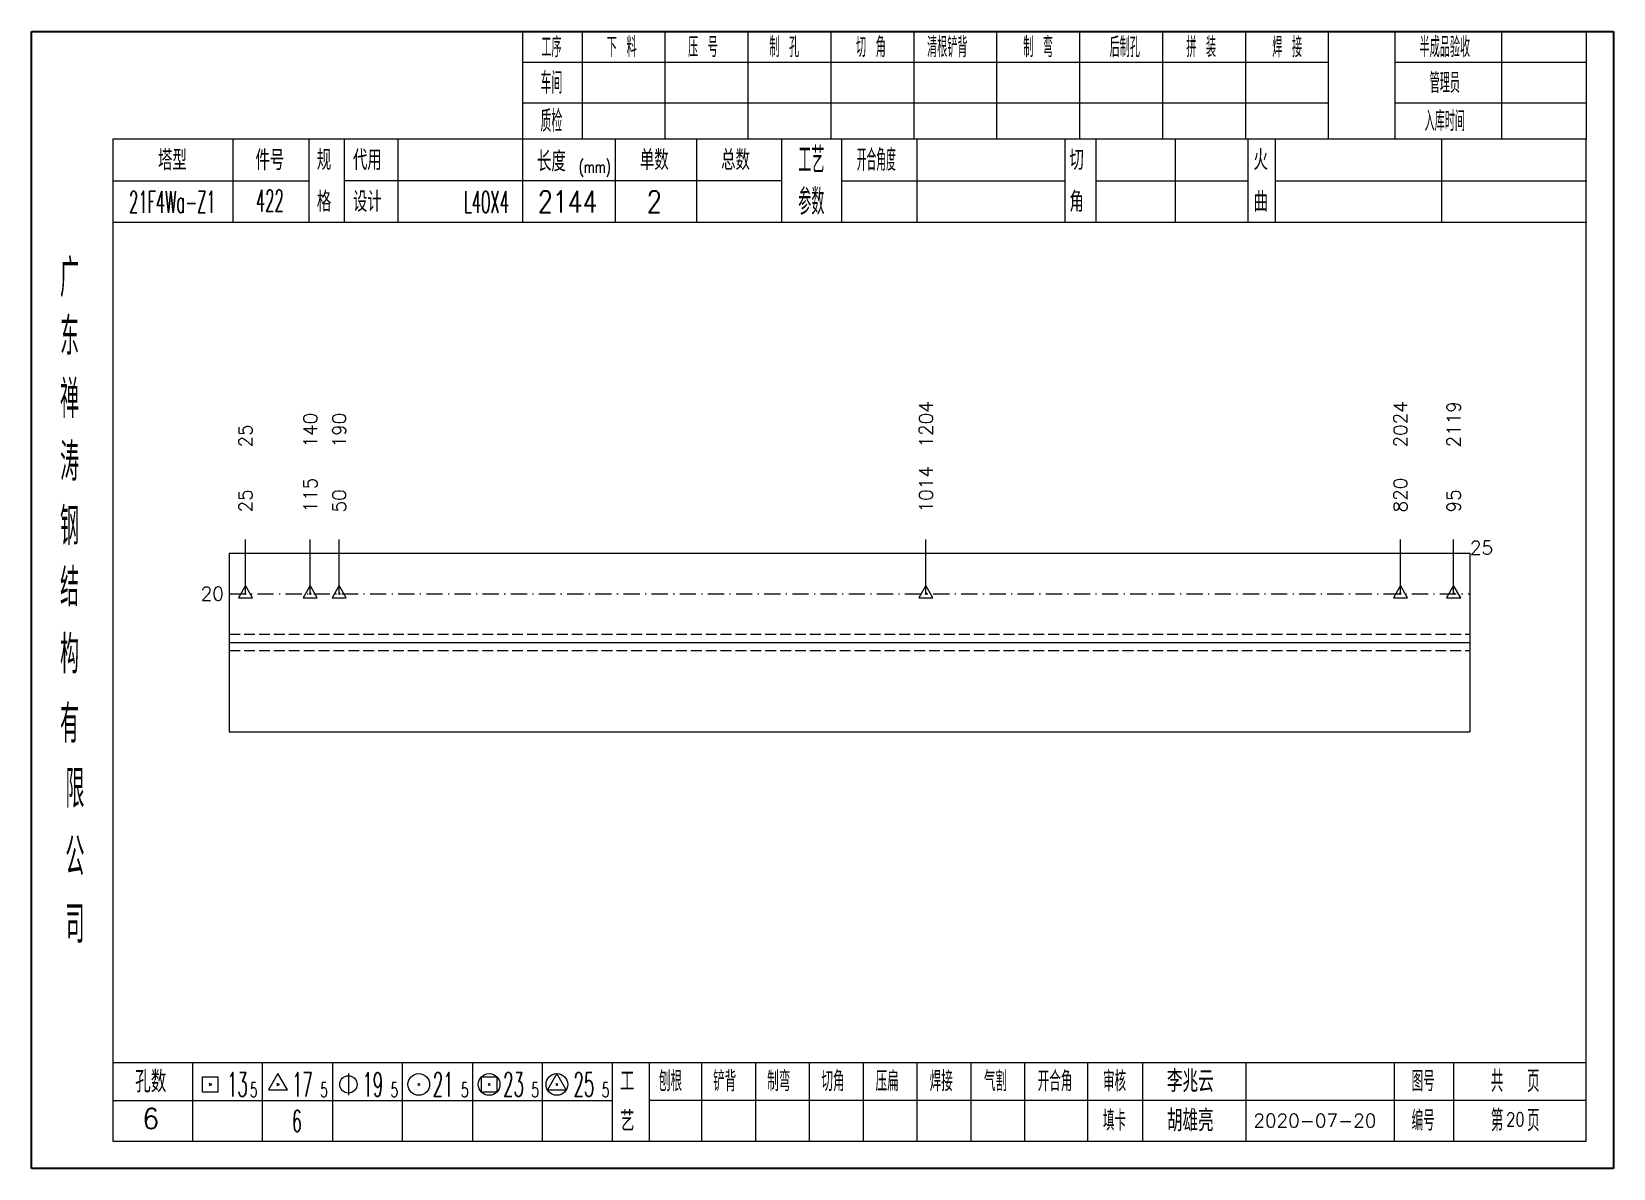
# Model space of a CAD drawing. Extents: x 1310 to 15542, y -76 to 8381.
# Drawn here: x 7446.9 to 7739, y 3663.8 to 3873.7 of the extents above; entities that cross this region are included whole.
import ezdxf
from ezdxf.enums import TextEntityAlignment as Align

# ---------------------------------------------------------------- set-up
doc = ezdxf.new("R2010")
doc.units = 0
doc.header["$MEASUREMENT"] = 0
doc.linetypes.add('一点画线', pattern=[5.2, 3, -1, 0.2, -1])
doc.linetypes.add('虚线', pattern=[2.75, 2, -0.75])
doc.layers.get('0').update_dxf_attribs({"linetype": 'CONTINUOUS', "lineweight": 25})
for name, color, linetype, lineweight in [('1', 7, 'CONTINUOUS', 25), ('4', 7, 'CONTINUOUS', 25), ('5', 7, 'CONTINUOUS', 25)]:
    doc.layers.add(name, color=color, linetype=linetype, lineweight=lineweight)
doc.styles.get("Standard").update_dxf_attribs({"font": 'simplex.shx', "width": 0.7, "height": 3, "bigfont": 'gbhzfs.shx'})

msp = doc.modelspace()

# ---------------------------------------------------------------- texts
at = {"color": 7, "linetype": 'Continuous', "lineweight": 13}
for s, p in [('1204', (7612.064, 3796.914)), ('2024', (7699.697, 3796.914)), ('2119', (7709.522, 3796.914)), ('25', (7486.392, 3796.914)), ('140', (7498.354, 3796.914)), ('190', (7503.697, 3796.914))]:
    msp.add_text(s, height=2.5, rotation=90, dxfattribs=at).set_placement(p, align=Align.MIDDLE_LEFT)
at = {"color": 8, "linetype": 'Continuous', "lineweight": 9}
for s, p in [('1014', (7612.064, 3784.914)), ('115', (7498.354, 3784.914)), ('820', (7699.697, 3784.914)), ('25', (7486.392, 3784.914)), ('50', (7503.697, 3784.914)), ('95', (7709.522, 3784.914))]:
    msp.add_text(s, height=2.5, rotation=90, dxfattribs=at).set_placement(p, align=Align.MIDDLE_LEFT)
at = {"color": 7, "linetype": 'Continuous', "lineweight": 13}
msp.add_text('25', height=2.5, dxfattribs=at).set_placement((7712.522, 3778.414), align=Align.MIDDLE_LEFT)
msp.add_text('20', height=2.5, dxfattribs=at).set_placement((7482.392, 3769.914), align=Align.MIDDLE_RIGHT)
at = {"layer": '4', "color": 1, "linetype": 'Continuous', "lineweight": 25}
for s, height, width, p in [('工序', 3.7, 0.7, (7542.892, 3870.871)), ('下 料', 3.7, 0.7, (7555.892, 3870.871)), ('压 号', 3.7, 0.7, (7570.892, 3870.871)), ('制 孔', 3.7, 0.7, (7585.892, 3870.871)), ('切 角', 3.7, 0.7, (7601.892, 3870.871)), ('清根铲背 ', 3.7, 0.7, (7616.892, 3870.871)), (' 制 弯', 3.7, 0.7, (7631.892, 3870.871)), (' 后制孔', 3.7, 0.7, (7647.892, 3870.871)), ('拼 装', 3.7, 0.7, (7662.892, 3870.871)), (' 焊 接', 3.7, 0.7, (7677.892, 3870.871)), ('半成品验收', 3.7, 0.7, (7707.892, 3870.871)), ('车间', 4, 0.7, (7542.892, 3864.271)), ('管理员', 3.7, 0.7, (7707.892, 3864.271)), ('质检', 4, 0.7, (7542.892, 3857.211)), ('入库时间', 3.7, 0.7, (7707.892, 3857.211)), ('(mm)', 2.24, 0.7, (7550.892, 3848.771)), ('工艺', 4.8, 0.7, (7590.892, 3850.031)), ('开合角度', 4, 0.6, (7602.892, 3850.031)), ('422', 4, 0.5, (7490.892, 3842.541)), ('参数', 4.8, 0.7, (7590.892, 3842.321)), ('21F4Wa-Z1', 4, 0.5, (7472.892, 3842.291)), ('L40X4', 4, 0.5, (7530.892, 3842.271)), ('2144', 4, 0.8, (7545.892, 3842.321)), ('2', 4, 0.8, (7561.892, 3842.321)), ('广', 6.96, 0.7, (7453.892, 3828.241)), ('东', 6.96, 0.7, (7453.892, 3817.451)), ('禅', 6.96, 0.7, (7453.892, 3805.861)), ('涛', 6.96, 0.7, (7453.892, 3794.261)), ('钢', 6.96, 0.7, (7453.892, 3782.371)), ('结', 6.96, 0.7, (7453.892, 3771.061)), ('构', 6.96, 0.7, (7453.892, 3758.681)), ('有', 6.96, 0.7, (7453.892, 3745.871)), ('限', 6.96, 0.7, (7454.892, 3733.871)), ('公', 6.96, 0.7, (7454.892, 3721.331)), ('司', 6.96, 0.7, (7454.892, 3708.851)), ('13', 4.47, 0.5, (7484.892, 3679.271)), ('17', 4.47, 0.5, (7496.892, 3679.271)), ('19', 4.47, 0.5, (7509.892, 3679.271)), ('21', 4.47, 0.5, (7522.892, 3679.271)), ('23', 4.47, 0.5, (7535.892, 3679.271)), ('25', 4.47, 0.5, (7548.892, 3679.271)), ('刨根', 3.7, 0.8, (7564.892, 3679.871)), ('铲背', 3.7, 0.8, (7574.892, 3679.871)), ('制弯', 3.7, 0.8, (7584.892, 3679.871)), ('切角', 3.7, 0.8, (7594.892, 3679.871)), ('压扁', 3.7, 0.8, (7604.892, 3679.871)), ('焊接', 3.7, 0.8, (7614.892, 3679.871)), ('气割', 3.7, 0.8, (7624.892, 3679.871)), ('开合角', 3.7, 0.8, (7635.892, 3679.871)), ('审核', 3.7, 0.8, (7646.892, 3679.871)), ('图号', 3.7, 0.8, (7703.892, 3679.871)), ('共  页', 4, 0.8, (7720.892, 3679.871)), ('5', 2.68, 0.6, (7487.892, 3678.271)), ('5', 2.68, 0.6, (7500.892, 3678.271)), ('5', 2.68, 0.6, (7513.892, 3678.271)), ('5', 2.68, 0.6, (7526.892, 3678.271)), ('5', 2.68, 0.6, (7539.892, 3678.271)), ('5', 2.68, 0.6, (7552.892, 3678.271)), ('第  页', 4, 0.8, (7720.892, 3672.601)), ('6', 4, 0.5, (7495.892, 3672.521)), ('填卡', 3.7, 0.8, (7646.892, 3672.601)), ('编号', 3.7, 0.8, (7703.892, 3672.601))]:
    msp.add_text(s, height=height, dxfattribs=dict(at, width=width)).set_placement(p, align=Align.MIDDLE_CENTER)
for s, height, p in [('塔型', 3.7, (7472.892, 3850.001)), ('件号', 3.7, (7490.892, 3850.001)), ('规', 3.7, (7500.892, 3850.031)), ('代用', 3.7, (7508.892, 3850.031)), ('长度', 3.7, (7542.892, 3849.771)), ('单数', 3.7, (7561.892, 3850.031)), ('总数', 3.7, (7576.892, 3850.031)), ('切', 3.7, (7639.892, 3850.031)), ('火', 3.7, (7673.892, 3850.031)), ('格', 3.7, (7500.892, 3842.321)), ('设计', 3.7, (7508.892, 3842.321)), ('角', 3.7, (7639.892, 3842.321)), ('曲', 3.7, (7673.892, 3842.321)), ('孔数', 4, (7468.892, 3679.791)), ('工', 3.7, (7556.892, 3679.871)), ('李兆云', 4, (7660.892, 3679.871)), ('胡雄亮', 4, (7660.892, 3672.601)), ('6', 3.7, (7468.892, 3672.961)), ('艺', 3.7, (7556.892, 3672.521)), ('2020-07-20', 2.5, (7683.892, 3672.601))]:
    msp.add_text(s, height=height, dxfattribs=at).set_placement(p, align=Align.MIDDLE_CENTER)
at = {"layer": '4', "color": 6, "linetype": 'Continuous', "lineweight": 25, "width": 0.8}
msp.add_text('20', height=2.5, dxfattribs=at).set_placement((7720.917, 3672.829), align=Align.MIDDLE_CENTER)

# ---------------------------------------------------------------- blocks, each defined once
blk = doc.blocks.new('孔17.5')
at = {"layer": '5', "color": 7, "linetype": 'Continuous', "lineweight": 13}
for p, q in [((0, 1), (-0.866, -0.5)), ((-0.1, -0.1), (0.1, 0.1)), ((0.1, -0.1), (-0.1, 0.1)), ((0.866, -0.5), (0, 1)), ((-0.866, -0.5), (0.866, -0.5))]:
    blk.add_line(p, q, dxfattribs=at)
blk = doc.blocks.new('CTJGK')
at = {"color": 6, "linetype": 'Continuous'}
for p, q in [((0, 209.97), (292.13, 209.97)), ((0, 0), (0, 209.97)), ((292.13, 209.97), (292.13, 0)), ((292.13, 0), (0, 0))]:
    blk.add_line(p, q, dxfattribs=at)

# ---------------------------------------------------------------- linework, layer by layer
at = {"color": 7, "linetype": 'Continuous', "lineweight": 18}
for p, q in [((7483.392, 3777.414), (7483.392, 3744.414)), ((7483.392, 3777.414), (7712.522, 3777.414)), ((7712.522, 3777.414), (7712.522, 3744.414)), ((7483.392, 3760.914), (7712.522, 3760.914))]:
    msp.add_line(p, q, dxfattribs=at)
at = {"color": 7, "linetype": 'Continuous', "lineweight": 13}
for p, q in [((7486.392, 3769.914), (7486.392, 3779.914)), ((7498.354, 3769.914), (7498.354, 3779.914)), ((7503.697, 3769.914), (7503.697, 3779.914)), ((7612.064, 3769.914), (7612.064, 3779.914)), ((7699.697, 3769.914), (7699.697, 3779.914)), ((7709.522, 3769.914), (7709.522, 3779.914))]:
    msp.add_line(p, q, dxfattribs=at)
at = {"color": 3, "linetype": '一点画线', "lineweight": 13}
msp.add_line((7483.392, 3769.914), (7712.522, 3769.914), dxfattribs=at)
at = {"color": 1, "linetype": '虚线', "lineweight": 18}
for p, q in [((7483.392, 3762.414), (7712.522, 3762.414)), ((7483.392, 3759.414), (7712.522, 3759.414))]:
    msp.add_line(p, q, dxfattribs=at)
at = {"layer": '1', "color": 7, "linetype": 'Continuous', "lineweight": 18}
msp.add_line((7483.392, 3744.414), (7712.522, 3744.414), dxfattribs=at)
at = {"layer": '4', "color": 1, "linetype": 'Continuous', "lineweight": 18}
for p, q in [((7446.892, 3873.741), (7446.892, 3663.771)), ((7739.022, 3873.741), (7446.892, 3873.741)), ((7537.522, 3873.741), (7537.522, 3853.901)), ((7548.552, 3873.741), (7548.552, 3853.881)), ((7563.862, 3873.741), (7563.862, 3853.881)), ((7579.182, 3873.741), (7579.182, 3853.881)), ((7594.492, 3873.741), (7594.492, 3853.881)), ((7609.802, 3873.741), (7609.802, 3853.881)), ((7625.112, 3873.741), (7625.112, 3853.881)), ((7640.432, 3873.741), (7640.432, 3853.881)), ((7655.742, 3873.741), (7655.742, 3853.881)), ((7671.052, 3873.741), (7671.052, 3853.881)), ((7686.362, 3873.741), (7686.362, 3853.901)), ((7686.362, 3873.741), (7686.362, 3853.881)), ((7698.642, 3873.741), (7698.642, 3853.881)), ((7718.392, 3873.741), (7718.392, 3853.881)), ((7733.972, 3873.741), (7733.972, 3853.881)), ((7739.022, 3843.941), (7739.022, 3873.741)), ((7686.362, 3868.011), (7537.522, 3868.011)), ((7733.972, 3868.011), (7698.642, 3868.011)), ((7686.362, 3860.531), (7537.522, 3860.531)), ((7733.972, 3860.531), (7698.642, 3860.531)), ((7461.902, 3853.881), (7461.902, 3668.821)), ((7733.972, 3853.881), (7461.902, 3853.881)), ((7484.022, 3853.891), (7484.022, 3838.471)), ((7498.172, 3838.471), (7498.172, 3853.881)), ((7504.672, 3838.471), (7504.672, 3853.881)), ((7514.542, 3853.881), (7514.542, 3838.471)), ((7537.522, 3853.901), (7537.522, 3838.471)), ((7554.642, 3853.881), (7554.642, 3838.471)), ((7569.692, 3853.881), (7569.692, 3838.471)), ((7585.392, 3853.881), (7585.392, 3838.471)), ((7596.452, 3853.881), (7596.452, 3838.471)), ((7610.402, 3853.881), (7610.402, 3838.471)), ((7637.702, 3853.881), (7637.702, 3838.471)), ((7643.462, 3853.881), (7643.462, 3838.471)), ((7658.082, 3853.881), (7658.082, 3838.471)), ((7671.542, 3853.881), (7671.542, 3838.471)), ((7676.532, 3853.881), (7676.532, 3838.471)), ((7707.272, 3853.881), (7707.272, 3838.471)), ((7733.972, 3668.821), (7733.972, 3853.881)), ((7498.172, 3846.121), (7461.902, 3846.121)), ((7585.392, 3846.171), (7504.672, 3846.171)), ((7596.452, 3846.171), (7637.702, 3846.171)), ((7643.462, 3846.171), (7671.542, 3846.171)), ((7676.532, 3846.171), (7734.152, 3846.171)), ((7739.022, 3663.771), (7739.022, 3843.941)), ((7734.152, 3838.471), (7461.902, 3838.471)), ((7461.902, 3683.351), (7733.972, 3683.351)), ((7476.592, 3683.351), (7476.592, 3668.821)), ((7489.522, 3668.821), (7489.522, 3683.351)), ((7502.452, 3683.351), (7502.452, 3668.821)), ((7515.372, 3668.821), (7515.372, 3683.351)), ((7528.302, 3683.351), (7528.302, 3668.821)), ((7541.232, 3668.821), (7541.232, 3683.351)), ((7554.152, 3668.821), (7554.152, 3683.351)), ((7561.022, 3668.821), (7561.022, 3683.351)), ((7570.682, 3668.821), (7570.682, 3683.351)), ((7580.622, 3668.821), (7580.622, 3683.351)), ((7590.562, 3668.821), (7590.562, 3683.351)), ((7600.512, 3668.821), (7600.512, 3683.351)), ((7610.452, 3668.821), (7610.452, 3683.351)), ((7620.392, 3668.821), (7620.392, 3683.351)), ((7630.342, 3668.821), (7630.342, 3683.351)), ((7641.982, 3668.821), (7641.982, 3683.351)), ((7652.132, 3668.821), (7652.132, 3683.351)), ((7671.192, 3668.821), (7671.192, 3683.351)), ((7698.572, 3668.821), (7698.572, 3683.351)), ((7709.532, 3668.821), (7709.532, 3683.351)), ((7554.152, 3676.221), (7461.902, 3676.221)), ((7560.982, 3676.381), (7733.972, 3676.381)), ((7461.902, 3668.821), (7733.972, 3668.821)), ((7446.892, 3663.771), (7739.022, 3663.771))]:
    msp.add_line(p, q, dxfattribs=at)
at = {"layer": '4', "color": 7, "linetype": 'Continuous', "lineweight": 13}
for p, q in [((7492.392, 3681.271), (7490.66, 3678.271)), ((7494.124, 3678.271), (7492.392, 3681.271)), ((7505.392, 3681.271), (7505.392, 3677.271)), ((7543.892, 3681.271), (7542.16, 3678.271)), ((7545.624, 3678.271), (7543.892, 3681.271)), ((7478.478, 3677.857), (7478.478, 3680.685)), ((7478.478, 3680.685), (7481.306, 3680.685)), ((7479.692, 3679.071), (7480.092, 3679.471)), ((7480.092, 3679.071), (7479.692, 3679.471)), ((7481.306, 3680.685), (7481.306, 3677.857)), ((7490.66, 3678.271), (7494.124, 3678.271)), ((7492.192, 3679.071), (7492.592, 3679.471)), ((7492.592, 3679.071), (7492.192, 3679.471)), ((7518.192, 3679.071), (7518.592, 3679.471)), ((7518.592, 3679.071), (7518.192, 3679.471)), ((7529.978, 3677.857), (7529.978, 3680.685)), ((7529.978, 3680.685), (7532.806, 3680.685)), ((7531.192, 3679.071), (7531.592, 3679.471)), ((7531.592, 3679.071), (7531.192, 3679.471)), ((7532.806, 3680.685), (7532.806, 3677.857)), ((7542.16, 3678.271), (7545.624, 3678.271)), ((7543.692, 3679.071), (7544.092, 3679.471)), ((7544.092, 3679.071), (7543.692, 3679.471)), ((7481.306, 3677.857), (7478.478, 3677.857)), ((7532.806, 3677.857), (7529.978, 3677.857))]:
    msp.add_line(p, q, dxfattribs=at)
for centre, radius in [((7505.392, 3679.271), 1.6), ((7518.392, 3679.271), 2), ((7531.392, 3679.271), 2), ((7543.892, 3679.271), 2)]:
    msp.add_circle(centre, radius, dxfattribs=at)

# ---------------------------------------------------------------- block references
at = {"color": 0, "linetype": 'Continuous'}
msp.add_blockref('CTJGK', (7446.892, 3663.771), dxfattribs=at)
at = {"color": 8, "linetype": 'Continuous', "lineweight": 9, "xscale": 1.5, "yscale": 1.5, "zscale": 1.5}
for p in [(7486.392, 3769.914), (7498.354, 3769.914), (7503.697, 3769.914), (7612.064, 3769.914), (7699.697, 3769.914), (7709.522, 3769.914)]:
    msp.add_blockref('孔17.5', p, dxfattribs=at)

msp.set_redraw_order([(e.dxf.handle, doc.entitydb.next_handle()) for e in msp.query("TEXT MTEXT ATTDEF DIMENSION ARC_DIMENSION")])  # texts and dimensions are drawn at this point

doc.saveas('drawing.dxf')
